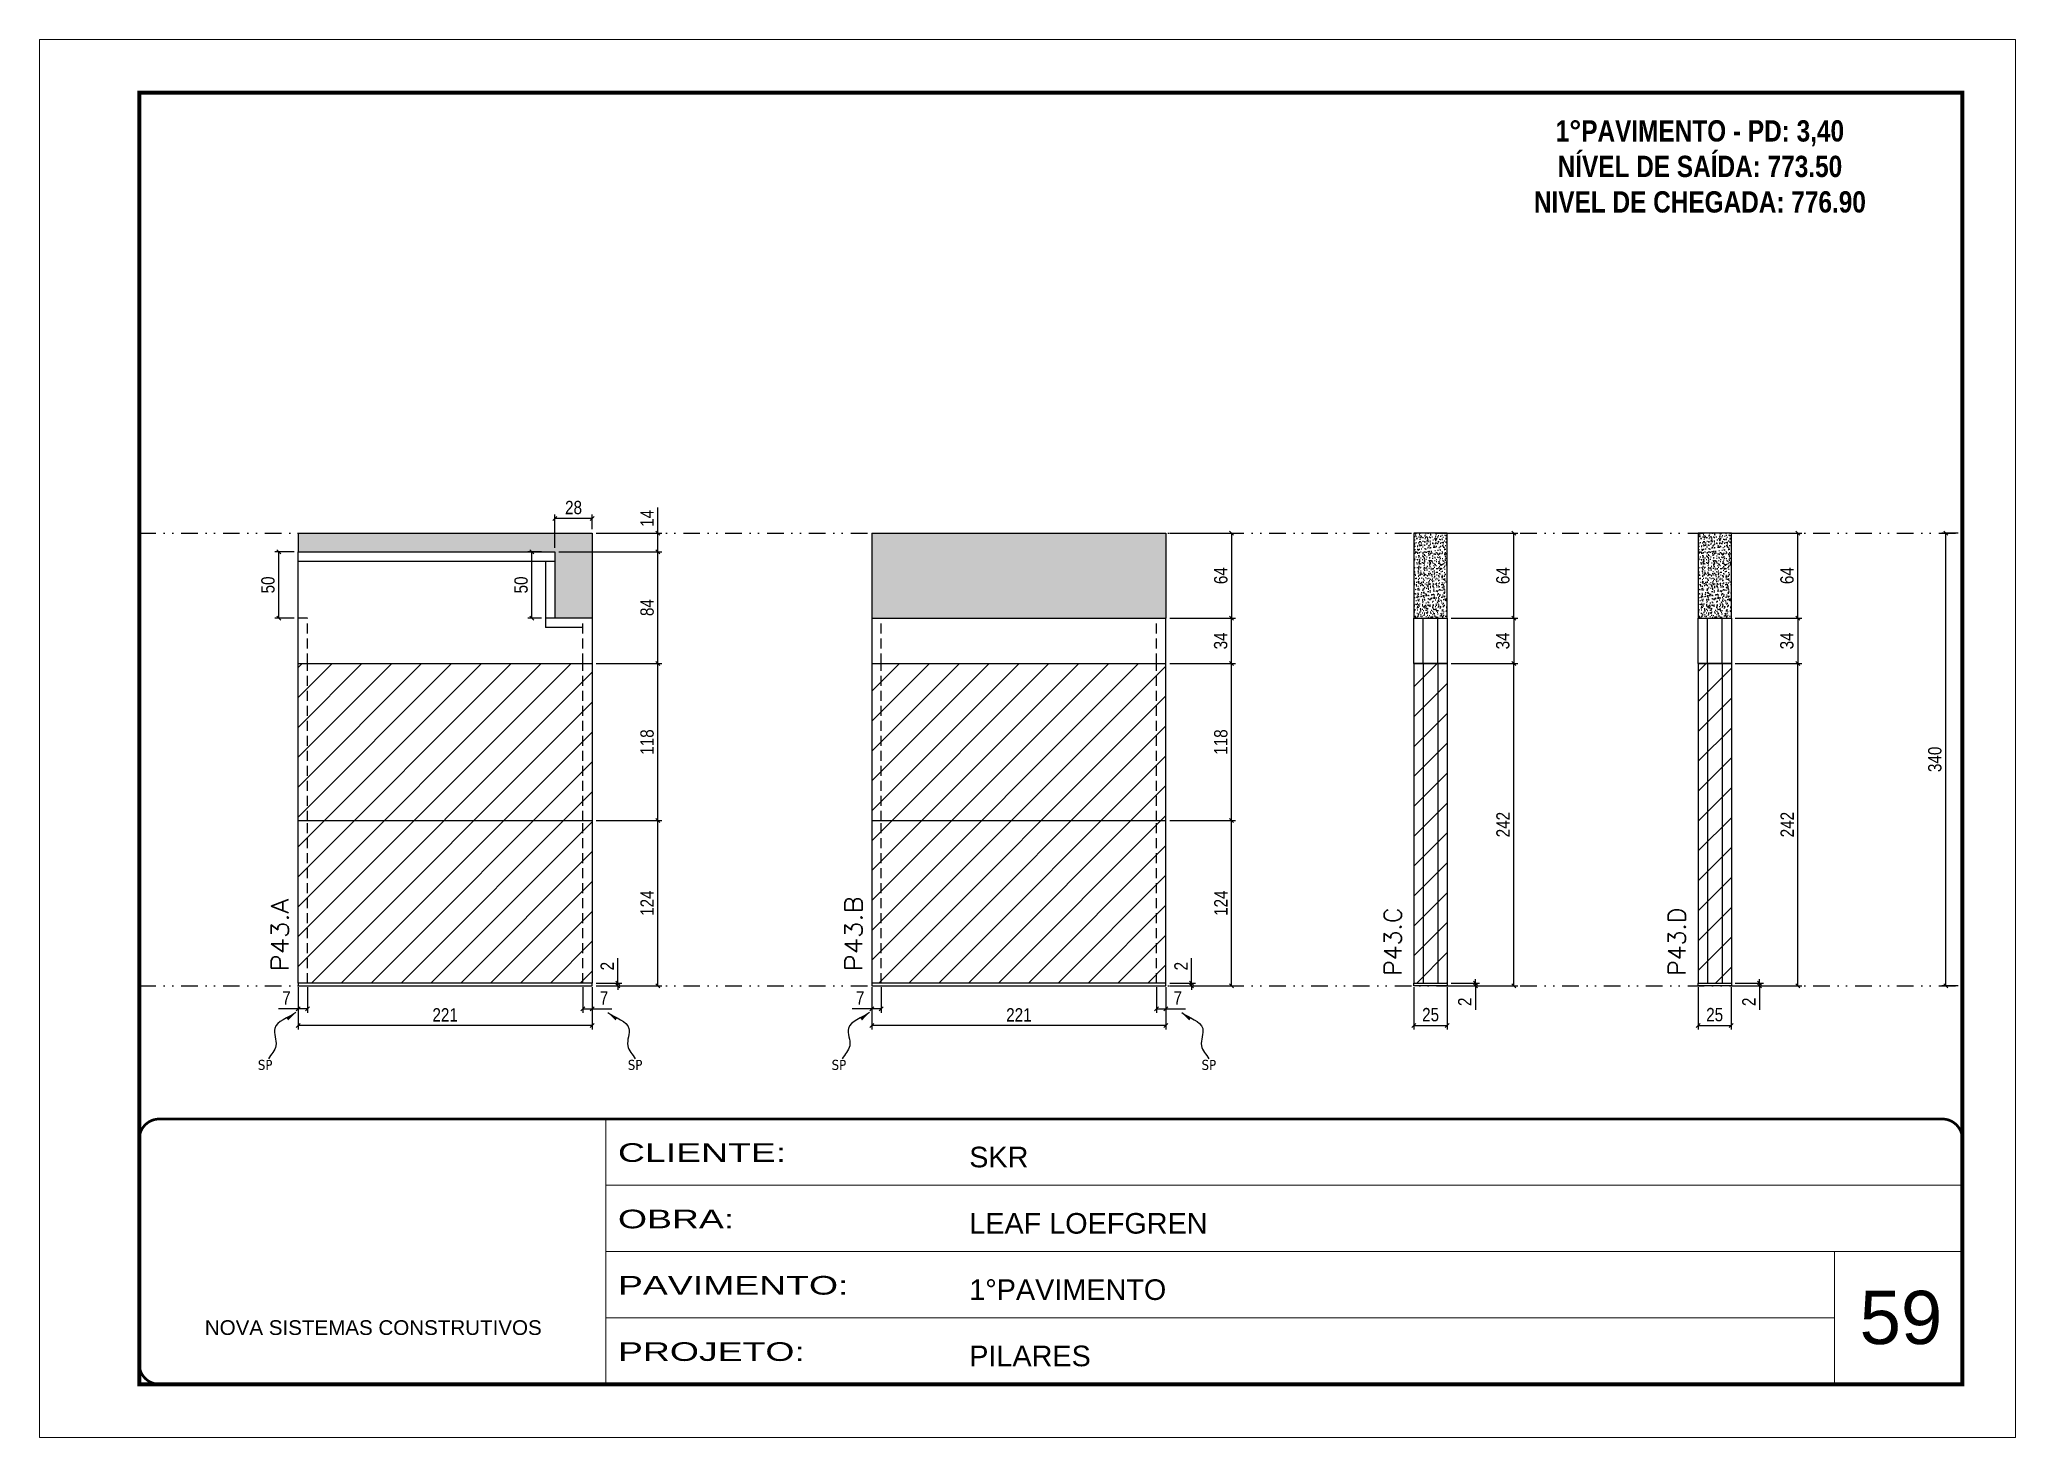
# Model space of a CAD drawing. Extents: x 14400 to 27878, y -21631 to 6985.
# Drawn here: x 17583 to 19068, y -10145 to -9095 of the extents above; entities that cross this region are included whole.
import ezdxf

# ---------------------------------------------------------------- set-up
doc = ezdxf.new("R2010")
doc.units = 0
for name, pattern in [('CONTINUO', [0]), ('DASHED', [0.75, 0.5, -0.25]), ('DIVIDE2', [0.625, 0.25, -0.125, 0, -0.125, 0, -0.125]), ('HIDDEN', [0.375, 0.25, -0.125])]:
    doc.linetypes.add(name, pattern=pattern)
for name, color, linetype, lineweight in [('CARIMBO', 255, 'Continuous', 9), ('Folhas', 255, 'Continuous', 9), ('Hachura', 251, 'Continuous', 9), ('SARRAFO DE PRESSAO', 251, 'DASHED', 9), ('Texto Seção', 7, 'Continuous', 15)]:
    doc.layers.add(name, color=color, linetype=linetype, lineweight=lineweight)
for name, color, linetype in [('COTA', 241, 'Continuous'), ('NOMENCLATURA', 7, 'Continuous'), ('Nível', 160, 'Continuous'), ('Painéis', 200, 'Continuous'), ('SARR_2.2x7', 40, 'Continuous'), ('Sarrafo de Pressão', 42, 'HIDDEN'), ('texto', 7, 'Continuous')]:
    doc.layers.add(name, color=color, linetype=linetype)
doc.styles.add('ARIAL', font='arial.ttf')
doc.styles.add('COTA TECNICA', font='techl___.ttf', dxfattribs={"height": 10})
doc.styles.add('COTA TECNICA-50', font='techl___.ttf', dxfattribs={"height": 10})
doc.styles.add('REGUA-120', font='ROMANS.shx', dxfattribs={"height": 15})
doc.styles.add('ROMANC', font='techb___.ttf', dxfattribs={"height": 2.5})
doc.styles.get("Standard").update_dxf_attribs({"font": 'arial.ttf'})
doc.styles.add('Tecnologia', font='')
doc.styles.get('Tecnologia').set_extended_font_data('Forgotten Futurist')
doc.dimstyles.new('COTA PAINEL-50', dxfattribs={"dimtxt": 10, "dimasz": 3, "dimexe": 3, "dimexo": 3, "dimgap": 3, "dimtad": 1, "dimdec": 1, "dimzin": 12, "dimdsep": 46, "dimtxsty": 'COTA TECNICA-50', "dimblk1": 'OBLIQUE', "dimblk2": 'OBLIQUE', "dimsah": 1, "dimcen": 0.9, "dimclrd": 4, "dimclre": 4, "dimclrt": 240, "dimadec": 1, "dimazin": 3, "dimtfac": 1, "dimtdec": 1, "dimtmove": 0, "dimatfit": 3, "dimfxl": 1, "dimtolj": 1, "dimtzin": 12, "dimarcsym": 0})
doc.dimstyles.new('PAINEL', dxfattribs={"dimtxt": 10, "dimasz": 3, "dimexe": 3, "dimexo": 3, "dimgap": 3, "dimtad": 1, "dimdec": 1, "dimzin": 12, "dimdsep": 46, "dimtxsty": 'COTA TECNICA', "dimblk1": 'OBLIQUE', "dimblk2": 'OBLIQUE', "dimsah": 1, "dimcen": 0.9, "dimclrd": 4, "dimclre": 4, "dimclrt": 240, "dimadec": 1, "dimazin": 3, "dimtfac": 1, "dimtdec": 1, "dimtmove": 0, "dimatfit": 3, "dimfxl": 1, "dimtolj": 1, "dimtzin": 12, "dimarcsym": 0})
doc.dimstyles.get("Standard").update_dxf_attribs({"dimtxt": 0.18, "dimasz": 0.18, "dimexe": 0.18, "dimexo": 0.0625, "dimgap": 0.09, "dimtad": 0, "dimtih": 1, "dimtoh": 1, "dimdec": 4, "dimzin": 0, "dimdsep": 46, "dimtxsty": 'Standard', "dimcen": 0.09, "dimadec": 0, "dimazin": 0, "dimtfac": 1, "dimtdec": 4, "dimtofl": 0, "dimtmove": 0, "dimatfit": 3, "dimfxl": 1, "dimtolj": 1, "dimtzin": 0, "dimarcsym": 0})

msp = doc.modelspace()

# ---------------------------------------------------------------- texts
at = {"layer": 'CARIMBO', "style": 'ARIAL'}
msp.add_text('59', height=40, dxfattribs=at).set_placement((18951.33, -10075.18))
at = {"layer": 'NOMENCLATURA', "color": 2, "insert": (18831.31, -9129.26), "char_height": 16, "attachment_point": 2, "style": 'ROMANC'}
msp.add_mtext_dynamic_manual_height_columns('\\P1°PAVIMENTO - PD: 3,40\\PNÍVEL DE SAÍDA: 773.50\\PNIVEL DE CHEGADA: 776.90', width=432.3511, gutter_width=1, heights=[0], dxfattribs=at)
at = {"layer": 'texto', "color": 0, "char_height": 7.5, "attachment_point": 5}
for insert in [(17753.05, -9865.53), (18031.08, -9865.53), (18184.24, -9865.53), (18462.27, -9865.53)]:
    msp.add_mtext('{\\fTahoma|b0|i0|c0|p34;\\C4;SP}', dxfattribs=dict(at, insert=insert))
at = {"layer": 'Texto Seção', "style": 'REGUA-120', "width": 1.1}
for s, p in [('P43.A', (17770.58, -9795.28)), ('P43.B', (18201.77, -9795.28))]:
    msp.add_text(s, height=13, rotation=90, dxfattribs=at).set_placement(p)
at = {"layer": 'Texto Seção', "char_height": 13, "width": 370.6998, "attachment_point": 7, "rotation": 90, "style": 'REGUA-120'}
for s, insert in [('P43.C', (18606.98, -9798.63)), ('P43.D', (18820.49, -9798.63))]:
    msp.add_mtext(s, dxfattribs=dict(at, insert=insert))

# ---------------------------------------------------------------- blocks, each defined once
blk = doc.blocks.new('9999999999')
at = {"color": 30, "linetype": 'CONTINUO'}
for p, q in [((98564.6, 34230.2), (98564.6, 34429.4)), ((98564.6, 34379.6), (99584, 34379.6)), ((98564.6, 34329.8), (99488, 34329.8)), ((99584, 34329.8), (99488, 34329.8)), ((99488, 34329.8), (99488, 34230.2)), ((98564.6, 34280), (99488, 34280))]:
    blk.add_line(p, q, dxfattribs=at)
at = {"color": 30, "linetype": 'CONTINUO', "const_width": 2}
blk.add_lwpolyline([(99584, 34230.2), (99584, 34414.4, 0.414214), (99569, 34429.4), (98229, 34429.4, 0.414214), (98214, 34414.4), (98214, 34245.2, 0.414214), (98229, 34230.2), (99584, 34230.2)], format="xyb", dxfattribs=at)
at = {"layer": 'Folhas'}
blk.add_lwpolyline([(98139, 34190.2), (99624, 34190.2), (99624, 35240.2), (98139, 35240.2)], close=True, dxfattribs=at)
at = {"layer": 'Folhas', "color": 30, "const_width": 3}
blk.add_lwpolyline([(98214, 34230.2), (99584, 34230.2), (99584, 35200.2), (98214, 35200.2)], close=True, dxfattribs=at)
at = {"color": 7, "linetype": 'Continuous', "ltscale": 5, "style": 'ARIAL'}
for s, height, p in [('SKR', 15.48, (98837.7, 34393.1)), ('LEAF LOEFGREN', 15.483, (98837.7, 34343.3)), ('1°PAVIMENTO', 15.483, (98837.7, 34293.5)), ('NOVA SISTEMAS CONSTRUTIVOS', 11.059, (98263.2, 34267.2)), ('PILARES', 15.48, (98837.7, 34243.7))]:
    blk.add_text(s, height=height, dxfattribs=at).set_placement(p)
at = {"layer": 'Folhas', "color": 7, "style": 'Tecnologia', "width": 1.5}
for s, p in [('CLIENTE:', (98573.7, 34397.2)), ('OBRA:', (98573.7, 34347.3)), ('PAVIMENTO:', (98573.7, 34297.5)), ('PROJETO:', (98573.7, 34247.7))]:
    blk.add_text(s, height=14, dxfattribs=at).set_placement(p)
blk = doc.blocks.new('_Oblique')
at = {"color": 0, "linetype": 'ByBlock', "lineweight": -2}
blk.add_line((-0.5, -0.5), (0.5, 0.5), dxfattribs=at)
blk = doc.blocks.new('*D1805')
at = {"layer": 'COTA', "color": 4, "lineweight": -2, "transparency": 16777216}
for p, q in [((18616.4, -9807), (18616.4, -9838.9)), ((18641.4, -9807), (18641.4, -9838.9)), ((18616.4, -9835.9), (18641.4, -9835.9))]:
    blk.add_line(p, q, dxfattribs=at)
at = {"layer": 'Defpoints', "color": 0, "transparency": 16777216}
for p in [(18616.4, -9804), (18641.4, -9804), (18641.4, -9835.9)]:
    blk.add_point(p, dxfattribs=at)
at = {"layer": 'COTA', "color": 4, "lineweight": -2, "transparency": 16777216, "xscale": 3, "yscale": 3, "zscale": 3, "rotation": 180}
blk.add_blockref('_Oblique', (18616.4, -9835.9), dxfattribs=at)
at = {"layer": 'COTA', "color": 4, "lineweight": -2, "transparency": 16777216, "xscale": 3, "yscale": 3, "zscale": 3}
blk.add_blockref('_Oblique', (18641.4, -9835.9), dxfattribs=at)
at = {"layer": 'COTA', "color": 240, "transparency": 16777216, "insert": (18628.9, -9827.8), "char_height": 10, "attachment_point": 5, "style": 'COTA TECNICA'}
blk.add_mtext('\\A1;25', dxfattribs=at)
blk = doc.blocks.new('*D1806')
at = {"layer": 'COTA', "color": 4, "lineweight": -2, "transparency": 16777216}
for p, q in [((18644.4, -9804), (18665.6, -9804)), ((18644.4, -9806), (18665.6, -9806)), ((18662.6, -9804), (18662.6, -9801)), ((18662.6, -9804), (18662.6, -9806)), ((18662.6, -9806), (18662.6, -9824.2))]:
    blk.add_line(p, q, dxfattribs=at)
at = {"layer": 'Defpoints', "color": 0, "transparency": 16777216}
for p in [(18641.4, -9804), (18641.4, -9806), (18662.6, -9804)]:
    blk.add_point(p, dxfattribs=at)
at = {"layer": 'COTA', "color": 4, "lineweight": -2, "transparency": 16777216, "xscale": 3, "yscale": 3, "zscale": 3}
for p, rotation in [((18662.6, -9804), 270), ((18662.6, -9806), 90)]:
    blk.add_blockref('_Oblique', p, dxfattribs=dict(at, rotation=rotation))
at = {"layer": 'COTA', "color": 240, "transparency": 16777216, "insert": (18654.6, -9818.1), "char_height": 10, "attachment_point": 5, "rotation": 90, "style": 'COTA TECNICA-50'}
blk.add_mtext('\\A1;2', dxfattribs=at)
blk = doc.blocks.new('*D1807')
at = {"layer": 'COTA', "color": 4, "lineweight": -2, "transparency": 16777216}
for p, q in [((18644.4, -9564), (18694.4, -9564)), ((18691.4, -9806), (18691.4, -9564)), ((18644.4, -9806), (18694.4, -9806))]:
    blk.add_line(p, q, dxfattribs=at)
at = {"layer": 'Defpoints', "color": 0, "transparency": 16777216}
for p in [(18641.4, -9564), (18691.4, -9564), (18641.4, -9806)]:
    blk.add_point(p, dxfattribs=at)
at = {"layer": 'COTA', "color": 4, "lineweight": -2, "transparency": 16777216, "xscale": 3, "yscale": 3, "zscale": 3}
for p, rotation in [((18691.4, -9564), 90), ((18691.4, -9806), 270)]:
    blk.add_blockref('_Oblique', p, dxfattribs=dict(at, rotation=rotation))
at = {"layer": 'COTA', "color": 240, "transparency": 16777216, "insert": (18683.3, -9685), "char_height": 10, "attachment_point": 5, "rotation": 90, "style": 'COTA TECNICA-50'}
blk.add_mtext('\\A1;242', dxfattribs=at)
blk = doc.blocks.new('*D1811')
at = {"layer": 'COTA', "color": 4, "lineweight": -2, "transparency": 16777216}
for p, q in [((18644.4, -9466), (18694.4, -9466)), ((18691.4, -9530), (18691.4, -9466)), ((18644.4, -9530), (18694.4, -9530))]:
    blk.add_line(p, q, dxfattribs=at)
at = {"layer": 'Defpoints', "color": 0, "transparency": 16777216}
for p in [(18641.4, -9466), (18691.4, -9466), (18641.4, -9530)]:
    blk.add_point(p, dxfattribs=at)
at = {"layer": 'COTA', "color": 4, "lineweight": -2, "transparency": 16777216, "xscale": 3, "yscale": 3, "zscale": 3}
for p, rotation in [((18691.4, -9466), 90), ((18691.4, -9530), 270)]:
    blk.add_blockref('_Oblique', p, dxfattribs=dict(at, rotation=rotation))
at = {"layer": 'COTA', "color": 240, "transparency": 16777216, "insert": (18683.3, -9498), "char_height": 10, "attachment_point": 5, "rotation": 90, "style": 'COTA TECNICA'}
blk.add_mtext('\\A1;64', dxfattribs=at)
blk = doc.blocks.new('*D1808')
at = {"layer": 'COTA', "color": 4, "lineweight": -2, "transparency": 16777216}
for p, q in [((18829.9, -9807), (18829.9, -9838.9)), ((18854.9, -9807), (18854.9, -9838.9)), ((18829.9, -9835.9), (18854.9, -9835.9))]:
    blk.add_line(p, q, dxfattribs=at)
at = {"layer": 'Defpoints', "color": 0, "transparency": 16777216}
for p in [(18829.9, -9804), (18854.9, -9804), (18854.9, -9835.9)]:
    blk.add_point(p, dxfattribs=at)
at = {"layer": 'COTA', "color": 4, "lineweight": -2, "transparency": 16777216, "xscale": 3, "yscale": 3, "zscale": 3, "rotation": 180}
blk.add_blockref('_Oblique', (18829.9, -9835.9), dxfattribs=at)
at = {"layer": 'COTA', "color": 4, "lineweight": -2, "transparency": 16777216, "xscale": 3, "yscale": 3, "zscale": 3}
blk.add_blockref('_Oblique', (18854.9, -9835.9), dxfattribs=at)
at = {"layer": 'COTA', "color": 240, "transparency": 16777216, "insert": (18842.4, -9827.8), "char_height": 10, "attachment_point": 5, "style": 'COTA TECNICA'}
blk.add_mtext('\\A1;25', dxfattribs=at)
blk = doc.blocks.new('*D1809')
at = {"layer": 'COTA', "color": 4, "lineweight": -2, "transparency": 16777216}
for p, q in [((18857.9, -9804), (18879.1, -9804)), ((18857.9, -9806), (18879.1, -9806)), ((18876.1, -9804), (18876.1, -9801)), ((18876.1, -9804), (18876.1, -9806)), ((18876.1, -9806), (18876.1, -9824.2))]:
    blk.add_line(p, q, dxfattribs=at)
at = {"layer": 'Defpoints', "color": 0, "transparency": 16777216}
for p in [(18854.9, -9804), (18854.9, -9806), (18876.1, -9804)]:
    blk.add_point(p, dxfattribs=at)
at = {"layer": 'COTA', "color": 4, "lineweight": -2, "transparency": 16777216, "xscale": 3, "yscale": 3, "zscale": 3}
for p, rotation in [((18876.1, -9804), 270), ((18876.1, -9806), 90)]:
    blk.add_blockref('_Oblique', p, dxfattribs=dict(at, rotation=rotation))
at = {"layer": 'COTA', "color": 240, "transparency": 16777216, "insert": (18868.1, -9818.1), "char_height": 10, "attachment_point": 5, "rotation": 90, "style": 'COTA TECNICA-50'}
blk.add_mtext('\\A1;2', dxfattribs=at)
blk = doc.blocks.new('*D1810')
at = {"layer": 'COTA', "color": 4, "lineweight": -2, "transparency": 16777216}
for p, q in [((18857.9, -9564), (18907.9, -9564)), ((18904.9, -9806), (18904.9, -9564)), ((18857.9, -9806), (18907.9, -9806))]:
    blk.add_line(p, q, dxfattribs=at)
at = {"layer": 'Defpoints', "color": 0, "transparency": 16777216}
for p in [(18854.9, -9564), (18904.9, -9564), (18854.9, -9806)]:
    blk.add_point(p, dxfattribs=at)
at = {"layer": 'COTA', "color": 4, "lineweight": -2, "transparency": 16777216, "xscale": 3, "yscale": 3, "zscale": 3}
for p, rotation in [((18904.9, -9564), 90), ((18904.9, -9806), 270)]:
    blk.add_blockref('_Oblique', p, dxfattribs=dict(at, rotation=rotation))
at = {"layer": 'COTA', "color": 240, "transparency": 16777216, "insert": (18896.9, -9685), "char_height": 10, "attachment_point": 5, "rotation": 90, "style": 'COTA TECNICA-50'}
blk.add_mtext('\\A1;242', dxfattribs=at)
blk = doc.blocks.new('*D1812')
at = {"layer": 'COTA', "color": 4, "lineweight": -2, "transparency": 16777216}
for p, q in [((18857.9, -9466), (18907.9, -9466)), ((18904.9, -9530), (18904.9, -9466)), ((18857.9, -9530), (18907.9, -9530))]:
    blk.add_line(p, q, dxfattribs=at)
at = {"layer": 'Defpoints', "color": 0, "transparency": 16777216}
for p in [(18854.9, -9466), (18904.9, -9466), (18854.9, -9530)]:
    blk.add_point(p, dxfattribs=at)
at = {"layer": 'COTA', "color": 4, "lineweight": -2, "transparency": 16777216, "xscale": 3, "yscale": 3, "zscale": 3}
for p, rotation in [((18904.9, -9466), 90), ((18904.9, -9530), 270)]:
    blk.add_blockref('_Oblique', p, dxfattribs=dict(at, rotation=rotation))
at = {"layer": 'COTA', "color": 240, "transparency": 16777216, "insert": (18896.8, -9498), "char_height": 10, "attachment_point": 5, "rotation": 90, "style": 'COTA TECNICA'}
blk.add_mtext('\\A1;64', dxfattribs=at)
blk = doc.blocks.new('*D1813')
at = {"layer": 'COTA', "color": 4, "lineweight": -2, "transparency": 16777216}
for p, q in [((18209, -9807), (18209, -9838.9)), ((18430, -9807), (18430, -9838.9)), ((18430, -9835.9), (18209, -9835.9))]:
    blk.add_line(p, q, dxfattribs=at)
at = {"layer": 'Defpoints', "color": 0, "transparency": 16777216}
for p in [(18209, -9804), (18430, -9804), (18209, -9835.9)]:
    blk.add_point(p, dxfattribs=at)
at = {"layer": 'COTA', "color": 4, "lineweight": -2, "transparency": 16777216, "xscale": 3, "yscale": 3, "zscale": 3, "rotation": 180}
blk.add_blockref('_Oblique', (18209, -9835.9), dxfattribs=at)
at = {"layer": 'COTA', "color": 4, "lineweight": -2, "transparency": 16777216, "xscale": 3, "yscale": 3, "zscale": 3}
blk.add_blockref('_Oblique', (18430, -9835.9), dxfattribs=at)
at = {"layer": 'COTA', "color": 240, "transparency": 16777216, "insert": (18319.5, -9827.9), "char_height": 10, "attachment_point": 5, "style": 'COTA TECNICA'}
blk.add_mtext('\\A1;221', dxfattribs=at)
blk = doc.blocks.new('*D1814')
at = {"layer": 'COTA', "color": 4, "lineweight": -2, "transparency": 16777216}
for p, q in [((18423, -9807), (18423, -9826.3)), ((18430, -9809), (18430, -9826.3)), ((18423, -9823.3), (18430, -9823.3)), ((18430, -9823.3), (18444.8, -9823.3))]:
    blk.add_line(p, q, dxfattribs=at)
at = {"layer": 'Defpoints', "color": 0, "transparency": 16777216}
for p in [(18423, -9804), (18430, -9806), (18430, -9823.3)]:
    blk.add_point(p, dxfattribs=at)
at = {"layer": 'COTA', "color": 4, "lineweight": -2, "transparency": 16777216, "xscale": 3, "yscale": 3, "zscale": 3, "rotation": 180}
blk.add_blockref('_Oblique', (18423, -9823.3), dxfattribs=at)
at = {"layer": 'COTA', "color": 4, "lineweight": -2, "transparency": 16777216, "xscale": 3, "yscale": 3, "zscale": 3}
blk.add_blockref('_Oblique', (18430, -9823.3), dxfattribs=at)
at = {"layer": 'COTA', "color": 240, "transparency": 16777216, "insert": (18438.9, -9815.2), "char_height": 10, "attachment_point": 5, "style": 'COTA TECNICA-50'}
blk.add_mtext('\\A1;7', dxfattribs=at)
blk = doc.blocks.new('*D1815')
at = {"layer": 'COTA', "color": 4, "lineweight": -2, "transparency": 16777216}
for p, q in [((18209, -9809), (18209, -9826.3)), ((18216, -9807), (18216, -9826.3)), ((18209, -9823.3), (18194.3, -9823.3)), ((18216, -9823.3), (18209, -9823.3))]:
    blk.add_line(p, q, dxfattribs=at)
at = {"layer": 'Defpoints', "color": 0, "transparency": 16777216}
for p in [(18209, -9806), (18216, -9804), (18209, -9823.3)]:
    blk.add_point(p, dxfattribs=at)
at = {"layer": 'COTA', "color": 4, "lineweight": -2, "transparency": 16777216, "xscale": 3, "yscale": 3, "zscale": 3, "rotation": 180}
blk.add_blockref('_Oblique', (18209, -9823.3), dxfattribs=at)
at = {"layer": 'COTA', "color": 4, "lineweight": -2, "transparency": 16777216, "xscale": 3, "yscale": 3, "zscale": 3}
blk.add_blockref('_Oblique', (18216, -9823.3), dxfattribs=at)
at = {"layer": 'COTA', "color": 240, "transparency": 16777216, "insert": (18200.2, -9815.2), "char_height": 10, "attachment_point": 5, "style": 'COTA TECNICA-50'}
blk.add_mtext('\\A1;7', dxfattribs=at)
blk = doc.blocks.new('*D1816')
at = {"layer": 'COTA', "color": 4, "lineweight": -2, "transparency": 16777216}
for p, q in [((18449.3, -9804), (18449.3, -9785.2)), ((18433, -9804), (18452.3, -9804)), ((18433, -9806), (18452.3, -9806)), ((18449.3, -9806), (18449.3, -9804)), ((18449.3, -9806), (18449.3, -9809))]:
    blk.add_line(p, q, dxfattribs=at)
at = {"layer": 'Defpoints', "color": 0, "transparency": 16777216}
for p in [(18430, -9804), (18430, -9806), (18449.3, -9806)]:
    blk.add_point(p, dxfattribs=at)
at = {"layer": 'COTA', "color": 4, "lineweight": -2, "transparency": 16777216, "xscale": 3, "yscale": 3, "zscale": 3}
for p, rotation in [((18449.3, -9804), 270), ((18449.3, -9806), 90)]:
    blk.add_blockref('_Oblique', p, dxfattribs=dict(at, rotation=rotation))
at = {"layer": 'COTA', "color": 240, "transparency": 16777216, "insert": (18441.3, -9791.3), "char_height": 10, "attachment_point": 5, "rotation": 90, "style": 'COTA TECNICA-50'}
blk.add_mtext('\\A1;2', dxfattribs=at)
blk = doc.blocks.new('*D1817')
at = {"layer": 'COTA', "color": 4, "linetype": 'ByBlock', "lineweight": -2, "transparency": 16777216}
for p, q in [((18433, -9682), (18482.4, -9682)), ((18479.4, -9806), (18479.4, -9682)), ((18433, -9806), (18482.4, -9806))]:
    blk.add_line(p, q, dxfattribs=at)
at = {"layer": 'Defpoints', "color": 0, "linetype": 'ByBlock', "transparency": 16777216}
for p in [(18430, -9682), (18479.4, -9682), (18430, -9806)]:
    blk.add_point(p, dxfattribs=at)
at = {"layer": 'COTA', "color": 4, "linetype": 'ByBlock', "lineweight": -2, "transparency": 16777216, "xscale": 3, "yscale": 3, "zscale": 3}
for p, rotation in [((18479.4, -9682), 90), ((18479.4, -9806), 270)]:
    blk.add_blockref('_Oblique', p, dxfattribs=dict(at, rotation=rotation))
at = {"layer": 'COTA', "color": 240, "linetype": 'ByBlock', "transparency": 16777216, "insert": (18471.3, -9744), "char_height": 10, "attachment_point": 5, "rotation": 90, "style": 'COTA TECNICA'}
blk.add_mtext('\\A1;124', dxfattribs=at)
blk = doc.blocks.new('*D1818')
at = {"layer": 'COTA', "color": 4, "linetype": 'ByBlock', "lineweight": -2, "transparency": 16777216}
for p, q in [((18433, -9682), (18482.4, -9682)), ((18479.4, -9806), (18479.4, -9682)), ((18433, -9806), (18482.4, -9806))]:
    blk.add_line(p, q, dxfattribs=at)
at = {"layer": 'Defpoints', "color": 0, "linetype": 'ByBlock', "transparency": 16777216}
for p in [(18430, -9682), (18479.4, -9682), (18430, -9806)]:
    blk.add_point(p, dxfattribs=at)
at = {"layer": 'COTA', "color": 4, "linetype": 'ByBlock', "lineweight": -2, "transparency": 16777216, "xscale": 3, "yscale": 3, "zscale": 3}
for p, rotation in [((18479.4, -9682), 90), ((18479.4, -9806), 270)]:
    blk.add_blockref('_Oblique', p, dxfattribs=dict(at, rotation=rotation))
at = {"layer": 'COTA', "color": 240, "linetype": 'ByBlock', "transparency": 16777216, "insert": (18471.3, -9744), "char_height": 10, "attachment_point": 5, "rotation": 90, "style": 'COTA TECNICA'}
blk.add_mtext('\\A1;124', dxfattribs=at)
blk = doc.blocks.new('*D1819')
at = {"layer": 'COTA', "color": 4, "lineweight": -2, "transparency": 16777216}
for p, q in [((18433, -9564), (18482.4, -9564)), ((18479.4, -9682), (18479.4, -9564)), ((18433, -9682), (18482.4, -9682))]:
    blk.add_line(p, q, dxfattribs=at)
at = {"layer": 'Defpoints', "color": 0, "transparency": 16777216}
for p in [(18430, -9564), (18479.4, -9564), (18430, -9682)]:
    blk.add_point(p, dxfattribs=at)
at = {"layer": 'COTA', "color": 4, "lineweight": -2, "transparency": 16777216, "xscale": 3, "yscale": 3, "zscale": 3}
for p, rotation in [((18479.4, -9564), 90), ((18479.4, -9682), 270)]:
    blk.add_blockref('_Oblique', p, dxfattribs=dict(at, rotation=rotation))
at = {"layer": 'COTA', "color": 240, "transparency": 16777216, "insert": (18471.3, -9623), "char_height": 10, "attachment_point": 5, "rotation": 90, "style": 'COTA TECNICA'}
blk.add_mtext('\\A1;118', dxfattribs=at)
blk = doc.blocks.new('*D1820')
at = {"layer": 'COTA', "color": 4, "lineweight": -2, "transparency": 16777216}
for p, q in [((18433, -9466), (18482.4, -9466)), ((18479.4, -9466), (18479.4, -9530)), ((18433, -9530), (18482.4, -9530))]:
    blk.add_line(p, q, dxfattribs=at)
at = {"layer": 'Defpoints', "color": 0, "transparency": 16777216}
for p in [(18430, -9466), (18430, -9530), (18479.4, -9530)]:
    blk.add_point(p, dxfattribs=at)
at = {"layer": 'COTA', "color": 4, "lineweight": -2, "transparency": 16777216, "xscale": 3, "yscale": 3, "zscale": 3}
for p, rotation in [((18479.4, -9466), 90), ((18479.4, -9530), 270)]:
    blk.add_blockref('_Oblique', p, dxfattribs=dict(at, rotation=rotation))
at = {"layer": 'COTA', "color": 240, "transparency": 16777216, "insert": (18471.3, -9498), "char_height": 10, "attachment_point": 5, "rotation": 90, "style": 'COTA TECNICA'}
blk.add_mtext('\\A1;64', dxfattribs=at)
blk = doc.blocks.new('*D4793')
at = {"layer": 'COTA', "color": 4, "lineweight": -2, "transparency": 16777216}
for p, q in [((19025.5, -9466), (19013.1, -9466)), ((19016.1, -9806), (19016.1, -9466)), ((19025.5, -9806), (19013.1, -9806))]:
    blk.add_line(p, q, dxfattribs=at)
at = {"layer": 'Defpoints', "color": 0, "transparency": 16777216}
for p in [(19016.1, -9466), (19028.5, -9466), (19028.5, -9806)]:
    blk.add_point(p, dxfattribs=at)
at = {"layer": 'COTA', "color": 4, "lineweight": -2, "transparency": 16777216, "xscale": 3, "yscale": 3, "zscale": 3}
for p, rotation in [((19016.1, -9466), 90), ((19016.1, -9806), 270)]:
    blk.add_blockref('_Oblique', p, dxfattribs=dict(at, rotation=rotation))
at = {"layer": 'COTA', "color": 240, "transparency": 16777216, "insert": (19007.9, -9636), "char_height": 10, "attachment_point": 5, "rotation": 90, "style": 'COTA TECNICA'}
blk.add_mtext('\\A1;340', dxfattribs=at)
blk = doc.blocks.new('*D4794')
at = {"layer": 'COTA', "color": 4, "lineweight": -2, "transparency": 16777216}
for p, q in [((18433, -9530), (18482.4, -9530)), ((18479.4, -9564), (18479.4, -9530)), ((18433, -9564), (18482.4, -9564))]:
    blk.add_line(p, q, dxfattribs=at)
at = {"layer": 'Defpoints', "color": 0, "transparency": 16777216}
for p in [(18430, -9530), (18479.4, -9530), (18430, -9564)]:
    blk.add_point(p, dxfattribs=at)
at = {"layer": 'COTA', "color": 4, "lineweight": -2, "transparency": 16777216, "xscale": 3, "yscale": 3, "zscale": 3}
for p, rotation in [((18479.4, -9530), 90), ((18479.4, -9564), 270)]:
    blk.add_blockref('_Oblique', p, dxfattribs=dict(at, rotation=rotation))
at = {"layer": 'COTA', "color": 240, "transparency": 16777216, "insert": (18471.2, -9547), "char_height": 10, "attachment_point": 5, "rotation": 90, "style": 'COTA TECNICA'}
blk.add_mtext('\\A1;34', dxfattribs=at)
blk = doc.blocks.new('*D4795')
at = {"layer": 'COTA', "color": 4, "lineweight": -2, "transparency": 16777216}
for p, q in [((18644.4, -9530), (18694.4, -9530)), ((18691.4, -9530), (18691.4, -9564)), ((18644.4, -9564), (18694.4, -9564))]:
    blk.add_line(p, q, dxfattribs=at)
at = {"layer": 'Defpoints', "color": 0, "transparency": 16777216}
for p in [(18641.4, -9530), (18641.4, -9564), (18691.4, -9564)]:
    blk.add_point(p, dxfattribs=at)
at = {"layer": 'COTA', "color": 4, "lineweight": -2, "transparency": 16777216, "xscale": 3, "yscale": 3, "zscale": 3}
for p, rotation in [((18691.4, -9530), 90), ((18691.4, -9564), 270)]:
    blk.add_blockref('_Oblique', p, dxfattribs=dict(at, rotation=rotation))
at = {"layer": 'COTA', "color": 240, "transparency": 16777216, "insert": (18683.2, -9547), "char_height": 10, "attachment_point": 5, "rotation": 90, "style": 'COTA TECNICA'}
blk.add_mtext('\\A1;34', dxfattribs=at)
blk = doc.blocks.new('*D4796')
at = {"layer": 'COTA', "color": 4, "lineweight": -2, "transparency": 16777216}
for p, q in [((18857.9, -9530), (18907.9, -9530)), ((18904.9, -9530), (18904.9, -9564)), ((18857.9, -9564), (18907.9, -9564))]:
    blk.add_line(p, q, dxfattribs=at)
at = {"layer": 'Defpoints', "color": 0, "transparency": 16777216}
for p in [(18854.9, -9530), (18854.9, -9564), (18904.9, -9564)]:
    blk.add_point(p, dxfattribs=at)
at = {"layer": 'COTA', "color": 4, "lineweight": -2, "transparency": 16777216, "xscale": 3, "yscale": 3, "zscale": 3}
for p, rotation in [((18904.9, -9530), 90), ((18904.9, -9564), 270)]:
    blk.add_blockref('_Oblique', p, dxfattribs=dict(at, rotation=rotation))
at = {"layer": 'COTA', "color": 240, "transparency": 16777216, "insert": (18896.7, -9547), "char_height": 10, "attachment_point": 5, "rotation": 90, "style": 'COTA TECNICA'}
blk.add_mtext('\\A1;34', dxfattribs=at)
blk = doc.blocks.new('*D4797')
at = {"layer": 'COTA', "color": 4, "lineweight": -2, "transparency": 16777216}
for p, q in [((17777.8, -9807), (17777.8, -9838.9)), ((17998.8, -9807), (17998.8, -9838.9)), ((17998.8, -9835.9), (17777.8, -9835.9))]:
    blk.add_line(p, q, dxfattribs=at)
at = {"layer": 'Defpoints', "color": 0, "transparency": 16777216}
for p in [(17777.8, -9804), (17998.8, -9804), (17777.8, -9835.9)]:
    blk.add_point(p, dxfattribs=at)
at = {"layer": 'COTA', "color": 4, "lineweight": -2, "transparency": 16777216, "xscale": 3, "yscale": 3, "zscale": 3, "rotation": 180}
blk.add_blockref('_Oblique', (17777.8, -9835.9), dxfattribs=at)
at = {"layer": 'COTA', "color": 4, "lineweight": -2, "transparency": 16777216, "xscale": 3, "yscale": 3, "zscale": 3}
blk.add_blockref('_Oblique', (17998.8, -9835.9), dxfattribs=at)
at = {"layer": 'COTA', "color": 240, "transparency": 16777216, "insert": (17888.3, -9827.9), "char_height": 10, "attachment_point": 5, "style": 'COTA TECNICA'}
blk.add_mtext('\\A1;221', dxfattribs=at)
blk = doc.blocks.new('*D4798')
at = {"layer": 'COTA', "color": 4, "lineweight": -2, "transparency": 16777216}
for p, q in [((17991.8, -9807), (17991.8, -9826.3)), ((17998.8, -9809), (17998.8, -9826.3)), ((17991.8, -9823.3), (17998.8, -9823.3)), ((17998.8, -9823.3), (18013.6, -9823.3))]:
    blk.add_line(p, q, dxfattribs=at)
at = {"layer": 'Defpoints', "color": 0, "transparency": 16777216}
for p in [(17991.8, -9804), (17998.8, -9806), (17998.8, -9823.3)]:
    blk.add_point(p, dxfattribs=at)
at = {"layer": 'COTA', "color": 4, "lineweight": -2, "transparency": 16777216, "xscale": 3, "yscale": 3, "zscale": 3, "rotation": 180}
blk.add_blockref('_Oblique', (17991.8, -9823.3), dxfattribs=at)
at = {"layer": 'COTA', "color": 4, "lineweight": -2, "transparency": 16777216, "xscale": 3, "yscale": 3, "zscale": 3}
blk.add_blockref('_Oblique', (17998.8, -9823.3), dxfattribs=at)
at = {"layer": 'COTA', "color": 240, "transparency": 16777216, "insert": (18007.7, -9815.2), "char_height": 10, "attachment_point": 5, "style": 'COTA TECNICA-50'}
blk.add_mtext('\\A1;7', dxfattribs=at)
blk = doc.blocks.new('*D4799')
at = {"layer": 'COTA', "color": 4, "lineweight": -2, "transparency": 16777216}
for p, q in [((17777.8, -9809), (17777.8, -9826.3)), ((17784.8, -9807), (17784.8, -9826.3)), ((17777.8, -9823.3), (17763.1, -9823.3)), ((17784.8, -9823.3), (17777.8, -9823.3))]:
    blk.add_line(p, q, dxfattribs=at)
at = {"layer": 'Defpoints', "color": 0, "transparency": 16777216}
for p in [(17777.8, -9806), (17784.8, -9804), (17777.8, -9823.3)]:
    blk.add_point(p, dxfattribs=at)
at = {"layer": 'COTA', "color": 4, "lineweight": -2, "transparency": 16777216, "xscale": 3, "yscale": 3, "zscale": 3, "rotation": 180}
blk.add_blockref('_Oblique', (17777.8, -9823.3), dxfattribs=at)
at = {"layer": 'COTA', "color": 4, "lineweight": -2, "transparency": 16777216, "xscale": 3, "yscale": 3, "zscale": 3}
blk.add_blockref('_Oblique', (17784.8, -9823.3), dxfattribs=at)
at = {"layer": 'COTA', "color": 240, "transparency": 16777216, "insert": (17769, -9815.2), "char_height": 10, "attachment_point": 5, "style": 'COTA TECNICA-50'}
blk.add_mtext('\\A1;7', dxfattribs=at)
blk = doc.blocks.new('*D4800')
at = {"layer": 'COTA', "color": 4, "lineweight": -2, "transparency": 16777216}
for p, q in [((18018.1, -9804), (18018.1, -9785.2)), ((18001.8, -9804), (18021.1, -9804)), ((18001.8, -9806), (18021.1, -9806)), ((18018.1, -9806), (18018.1, -9804)), ((18018.1, -9806), (18018.1, -9809))]:
    blk.add_line(p, q, dxfattribs=at)
at = {"layer": 'Defpoints', "color": 0, "transparency": 16777216}
for p in [(17998.8, -9804), (17998.8, -9806), (18018.1, -9806)]:
    blk.add_point(p, dxfattribs=at)
at = {"layer": 'COTA', "color": 4, "lineweight": -2, "transparency": 16777216, "xscale": 3, "yscale": 3, "zscale": 3}
for p, rotation in [((18018.1, -9804), 270), ((18018.1, -9806), 90)]:
    blk.add_blockref('_Oblique', p, dxfattribs=dict(at, rotation=rotation))
at = {"layer": 'COTA', "color": 240, "transparency": 16777216, "insert": (18010.1, -9791.3), "char_height": 10, "attachment_point": 5, "rotation": 90, "style": 'COTA TECNICA-50'}
blk.add_mtext('\\A1;2', dxfattribs=at)
blk = doc.blocks.new('*D4801')
at = {"layer": 'COTA', "color": 4, "linetype": 'ByBlock', "lineweight": -2, "transparency": 16777216}
for p, q in [((18001.8, -9682), (18051.2, -9682)), ((18048.2, -9806), (18048.2, -9682)), ((18001.8, -9806), (18051.2, -9806))]:
    blk.add_line(p, q, dxfattribs=at)
at = {"layer": 'Defpoints', "color": 0, "linetype": 'ByBlock', "transparency": 16777216}
for p in [(17998.8, -9682), (18048.2, -9682), (17998.8, -9806)]:
    blk.add_point(p, dxfattribs=at)
at = {"layer": 'COTA', "color": 4, "linetype": 'ByBlock', "lineweight": -2, "transparency": 16777216, "xscale": 3, "yscale": 3, "zscale": 3}
for p, rotation in [((18048.2, -9682), 90), ((18048.2, -9806), 270)]:
    blk.add_blockref('_Oblique', p, dxfattribs=dict(at, rotation=rotation))
at = {"layer": 'COTA', "color": 240, "linetype": 'ByBlock', "transparency": 16777216, "insert": (18040.1, -9744), "char_height": 10, "attachment_point": 5, "rotation": 90, "style": 'COTA TECNICA'}
blk.add_mtext('\\A1;124', dxfattribs=at)
blk = doc.blocks.new('*D4802')
at = {"layer": 'COTA', "color": 4, "linetype": 'ByBlock', "lineweight": -2, "transparency": 16777216}
for p, q in [((18001.8, -9682), (18051.2, -9682)), ((18048.2, -9806), (18048.2, -9682)), ((18001.8, -9806), (18051.2, -9806))]:
    blk.add_line(p, q, dxfattribs=at)
at = {"layer": 'Defpoints', "color": 0, "linetype": 'ByBlock', "transparency": 16777216}
for p in [(17998.8, -9682), (18048.2, -9682), (17998.8, -9806)]:
    blk.add_point(p, dxfattribs=at)
at = {"layer": 'COTA', "color": 4, "linetype": 'ByBlock', "lineweight": -2, "transparency": 16777216, "xscale": 3, "yscale": 3, "zscale": 3}
for p, rotation in [((18048.2, -9682), 90), ((18048.2, -9806), 270)]:
    blk.add_blockref('_Oblique', p, dxfattribs=dict(at, rotation=rotation))
at = {"layer": 'COTA', "color": 240, "linetype": 'ByBlock', "transparency": 16777216, "insert": (18040.1, -9744), "char_height": 10, "attachment_point": 5, "rotation": 90, "style": 'COTA TECNICA'}
blk.add_mtext('\\A1;124', dxfattribs=at)
blk = doc.blocks.new('*D4803')
at = {"layer": 'COTA', "color": 4, "lineweight": -2, "transparency": 16777216}
for p, q in [((18001.8, -9564), (18051.2, -9564)), ((18048.2, -9682), (18048.2, -9564)), ((18001.8, -9682), (18051.2, -9682))]:
    blk.add_line(p, q, dxfattribs=at)
at = {"layer": 'Defpoints', "color": 0, "transparency": 16777216}
for p in [(17998.8, -9564), (18048.2, -9564), (17998.8, -9682)]:
    blk.add_point(p, dxfattribs=at)
at = {"layer": 'COTA', "color": 4, "lineweight": -2, "transparency": 16777216, "xscale": 3, "yscale": 3, "zscale": 3}
for p, rotation in [((18048.2, -9564), 90), ((18048.2, -9682), 270)]:
    blk.add_blockref('_Oblique', p, dxfattribs=dict(at, rotation=rotation))
at = {"layer": 'COTA', "color": 240, "transparency": 16777216, "insert": (18040.1, -9623), "char_height": 10, "attachment_point": 5, "rotation": 90, "style": 'COTA TECNICA'}
blk.add_mtext('\\A1;118', dxfattribs=at)
blk = doc.blocks.new('*D4804')
at = {"layer": 'COTA', "color": 4, "lineweight": -2, "transparency": 16777216}
for p, q in [((17970.8, -9477), (17970.8, -9452)), ((17998.8, -9455), (17970.8, -9455)), ((17998.8, -9463), (17998.8, -9452))]:
    blk.add_line(p, q, dxfattribs=at)
at = {"layer": 'Defpoints', "color": 0, "transparency": 16777216}
for p in [(17970.8, -9455), (17998.8, -9466), (17970.8, -9480)]:
    blk.add_point(p, dxfattribs=at)
at = {"layer": 'COTA', "color": 4, "lineweight": -2, "transparency": 16777216, "xscale": 3, "yscale": 3, "zscale": 3, "rotation": 180}
blk.add_blockref('_Oblique', (17970.8, -9455), dxfattribs=at)
at = {"layer": 'COTA', "color": 4, "lineweight": -2, "transparency": 16777216, "xscale": 3, "yscale": 3, "zscale": 3}
blk.add_blockref('_Oblique', (17998.8, -9455), dxfattribs=at)
at = {"layer": 'COTA', "color": 240, "transparency": 16777216, "insert": (17984.8, -9446.9), "char_height": 10, "attachment_point": 5, "style": 'COTA TECNICA'}
blk.add_mtext('\\A1;28', dxfattribs=at)
blk = doc.blocks.new('*D4805')
at = {"layer": 'COTA', "color": 4, "lineweight": -2, "transparency": 16777216}
for p, q in [((17774.8, -9480), (17760.3, -9480)), ((17763.3, -9530), (17763.3, -9480)), ((17774.8, -9530), (17760.3, -9530))]:
    blk.add_line(p, q, dxfattribs=at)
at = {"layer": 'Defpoints', "color": 0, "transparency": 16777216}
for p in [(17763.3, -9480), (17777.8, -9480), (17777.8, -9530)]:
    blk.add_point(p, dxfattribs=at)
at = {"layer": 'COTA', "color": 4, "lineweight": -2, "transparency": 16777216, "xscale": 3, "yscale": 3, "zscale": 3}
for p, rotation in [((17763.3, -9480), 90), ((17763.3, -9530), 270)]:
    blk.add_blockref('_Oblique', p, dxfattribs=dict(at, rotation=rotation))
at = {"layer": 'COTA', "color": 240, "transparency": 16777216, "insert": (17755.2, -9505), "char_height": 10, "attachment_point": 5, "rotation": 90, "style": 'COTA TECNICA'}
blk.add_mtext('\\A1;50', dxfattribs=at)
blk = doc.blocks.new('*D4806')
at = {"layer": 'COTA', "color": 4, "lineweight": -2, "transparency": 16777216}
for p, q in [((17960.8, -9480), (17950.5, -9480)), ((17953.5, -9530), (17953.5, -9480)), ((17960.8, -9530), (17950.5, -9530))]:
    blk.add_line(p, q, dxfattribs=at)
at = {"layer": 'Defpoints', "color": 0, "transparency": 16777216}
for p in [(17953.5, -9480), (17963.8, -9480), (17963.8, -9530)]:
    blk.add_point(p, dxfattribs=at)
at = {"layer": 'COTA', "color": 4, "lineweight": -2, "transparency": 16777216, "xscale": 3, "yscale": 3, "zscale": 3}
for p, rotation in [((17953.5, -9480), 90), ((17953.5, -9530), 270)]:
    blk.add_blockref('_Oblique', p, dxfattribs=dict(at, rotation=rotation))
at = {"layer": 'COTA', "color": 240, "transparency": 16777216, "insert": (17945.4, -9505), "char_height": 10, "attachment_point": 5, "rotation": 90, "style": 'COTA TECNICA'}
blk.add_mtext('\\A1;50', dxfattribs=at)
blk = doc.blocks.new('*D4807')
at = {"layer": 'COTA', "color": 4, "lineweight": -2, "transparency": 16777216}
for p, q in [((17973.8, -9480), (18051.2, -9480)), ((18048.2, -9564), (18048.2, -9480)), ((18001.8, -9564), (18051.2, -9564))]:
    blk.add_line(p, q, dxfattribs=at)
at = {"layer": 'Defpoints', "color": 0, "transparency": 16777216}
for p in [(17970.8, -9480), (18048.2, -9480), (17998.8, -9564)]:
    blk.add_point(p, dxfattribs=at)
at = {"layer": 'COTA', "color": 4, "lineweight": -2, "transparency": 16777216, "xscale": 3, "yscale": 3, "zscale": 3}
for p, rotation in [((18048.2, -9480), 90), ((18048.2, -9564), 270)]:
    blk.add_blockref('_Oblique', p, dxfattribs=dict(at, rotation=rotation))
at = {"layer": 'COTA', "color": 240, "transparency": 16777216, "insert": (18040.1, -9522), "char_height": 10, "attachment_point": 5, "rotation": 90, "style": 'COTA TECNICA'}
blk.add_mtext('\\A1;84', dxfattribs=at)
blk = doc.blocks.new('*D4808')
at = {"layer": 'COTA', "color": 4, "lineweight": -2, "transparency": 16777216}
for p, q in [((18048.2, -9466), (18048.2, -9446.9)), ((18001.8, -9466), (18051.2, -9466)), ((18048.2, -9480), (18048.2, -9466)), ((17973.8, -9480), (18051.2, -9480))]:
    blk.add_line(p, q, dxfattribs=at)
at = {"layer": 'Defpoints', "color": 0, "transparency": 16777216}
for p in [(17998.8, -9466), (18048.2, -9466), (17970.8, -9480)]:
    blk.add_point(p, dxfattribs=at)
at = {"layer": 'COTA', "color": 4, "lineweight": -2, "transparency": 16777216, "xscale": 3, "yscale": 3, "zscale": 3}
for p, rotation in [((18048.2, -9466), 90), ((18048.2, -9480), 270)]:
    blk.add_blockref('_Oblique', p, dxfattribs=dict(at, rotation=rotation))
at = {"layer": 'COTA', "color": 240, "transparency": 16777216, "insert": (18040.1, -9455), "char_height": 10, "attachment_point": 5, "rotation": 90, "style": 'COTA TECNICA'}
blk.add_mtext('\\A1;14', dxfattribs=at)

# ---------------------------------------------------------------- dimensions: what is measured, and where the dimension line sits
at = {"layer": 'COTA'}
for base, p1, p2, angle, dimstyle, picture, middle in [((17970.83, -9454.97), (17998.83, -9466.04), (17970.83, -9480.04), 180, 'PAINEL', '*D4804', (17984.83, -9446.87)), ((18048.19, -9466.04), (17970.83, -9480.04), (17998.83, -9466.04), 90, 'PAINEL', '*D4808', (18040.12, -9454.98)), ((18479.39, -9530.04), (18430.02, -9466.04), (18430.02, -9530.04), 90, 'PAINEL', '*D1820', (18471.29, -9498.04)), ((18691.42, -9466.04), (18641.43, -9530.04), (18641.43, -9466.04), 90, 'PAINEL', '*D1811', (18683.32, -9498.04)), ((18904.93, -9466.04), (18854.94, -9530.04), (18854.94, -9466.04), 90, 'PAINEL', '*D1812', (18896.83, -9498.04)), ((19016.09, -9466.04), (19028.47, -9806.04), (19028.47, -9466.04), 90, 'PAINEL', '*D4793', (19007.87, -9636.04)), ((17763.28, -9480.04), (17777.83, -9530.04), (17777.83, -9480.04), 90, 'PAINEL', '*D4805', (17755.17, -9505.04)), ((17953.51, -9480.04), (17963.83, -9530.04), (17963.83, -9480.04), 90, 'PAINEL', '*D4806', (17945.4, -9505.04)), ((18048.19, -9480.04), (17998.83, -9564.04), (17970.83, -9480.04), 90, 'PAINEL', '*D4807', (18040.1, -9522.04)), ((18479.39, -9530.04), (18430.02, -9564.04), (18430.02, -9530.04), 90, 'PAINEL', '*D4794', (18471.17, -9547.04)), ((18691.42, -9564.04), (18641.43, -9530.04), (18641.43, -9564.04), 90, 'PAINEL', '*D4795', (18683.2, -9547.04)), ((18904.93, -9564.04), (18854.94, -9530.04), (18854.94, -9564.04), 90, 'PAINEL', '*D4796', (18896.71, -9547.04)), ((18048.19, -9564.04), (17998.83, -9682.04), (17998.83, -9564.04), 90, 'PAINEL', '*D4803', (18040.1, -9623.04)), ((18479.39, -9564.04), (18430.02, -9682.04), (18430.02, -9564.04), 90, 'PAINEL', '*D1819', (18471.29, -9623.04)), ((18691.42, -9564.04), (18641.43, -9806.04), (18641.43, -9564.04), 90, 'COTA PAINEL-50', '*D1807', (18683.35, -9685.04)), ((18904.93, -9564.04), (18854.94, -9806.04), (18854.94, -9564.04), 90, 'COTA PAINEL-50', '*D1810', (18896.86, -9685.04)), ((17777.83, -9823.28), (17784.83, -9804.04), (17777.83, -9806.04), 180, 'COTA PAINEL-50', '*D4799', (17768.96, -9815.21)), ((18209.02, -9823.28), (18216.02, -9804.04), (18209.02, -9806.04), 180, 'COTA PAINEL-50', '*D1815', (18200.16, -9815.21))]:
    dim = msp.add_linear_dim(base=base, p1=p1, p2=p2, angle=angle, dimstyle=dimstyle, dxfattribs=at)
    dim.commit()
    dim.dimension.update_dxf_attribs({"geometry": picture, "text_midpoint": middle})
at = {"layer": 'COTA', "linetype": 'ByBlock'}
for p1, p2, picture, middle in [((17998.83, -9806.04), (17998.83, -9682.04), '*D4801', (18040.12, -9744.04)), ((17998.83, -9806.04), (17998.83, -9682.04), '*D4802', (18040.12, -9744.04)), ((18430.02, -9806.04), (18430.02, -9682.04), '*D1817', (18471.32, -9744.04)), ((18430.02, -9806.04), (18430.02, -9682.04), '*D1818', (18471.32, -9744.04))]:
    dim = msp.add_aligned_dim(p1=p1, p2=p2, distance=-49.37, dimstyle='PAINEL', dxfattribs=at)
    dim.commit()
    dim.dimension.update_dxf_attribs({"geometry": picture, "text_midpoint": middle})
at = {"layer": 'COTA'}
for base, p1, p2, picture, middle in [((18018.09, -9806.04), (17998.83, -9804.04), (17998.83, -9806.04), '*D4800', (18018.09, -9791.29)), ((18449.28, -9806.04), (18430.02, -9804.04), (18430.02, -9806.04), '*D1816', (18449.28, -9791.29)), ((18662.62, -9804.04), (18641.43, -9806.04), (18641.43, -9804.04), '*D1806', (18662.62, -9818.1)), ((18876.14, -9804.04), (18854.94, -9806.04), (18854.94, -9804.04), '*D1809', (18876.14, -9818.1))]:
    dim = msp.add_linear_dim(base=base, p1=p1, p2=p2, angle=90, dimstyle='COTA PAINEL-50', dxfattribs=at)
    dim.commit()
    dim.dimension.update_dxf_attribs({"geometry": picture, "text_midpoint": middle, "dimtype": 160})
for base, p1, p2, picture, middle in [((17777.83, -9835.94), (17998.83, -9804.04), (17777.83, -9804.04), '*D4797', (17888.33, -9827.88)), ((18209.02, -9835.94), (18430.02, -9804.04), (18209.02, -9804.04), '*D1813', (18319.52, -9827.88))]:
    dim = msp.add_linear_dim(base=base, p1=p1, p2=p2, angle=180, dimstyle='PAINEL', override={"dimarcsym": 2}, dxfattribs=at)
    dim.commit()
    dim.dimension.update_dxf_attribs({"geometry": picture, "text_midpoint": middle})
for base, p1, p2, picture, middle in [((17998.83, -9823.28), (17991.83, -9804.04), (17998.83, -9806.04), '*D4798', (18007.69, -9815.21)), ((18430.02, -9823.28), (18423.02, -9804.04), (18430.02, -9806.04), '*D1814', (18438.89, -9815.21))]:
    dim = msp.add_linear_dim(base=base, p1=p1, p2=p2, dimstyle='COTA PAINEL-50', dxfattribs=at)
    dim.commit()
    dim.dimension.update_dxf_attribs({"geometry": picture, "text_midpoint": middle})
for base, p1, p2, picture, middle in [((18641.43, -9835.94), (18616.43, -9804.04), (18641.43, -9804.04), '*D1805', (18628.93, -9827.83)), ((18854.94, -9835.94), (18829.94, -9804.04), (18854.94, -9804.04), '*D1808', (18842.44, -9827.83))]:
    dim = msp.add_linear_dim(base=base, p1=p1, p2=p2, dimstyle='PAINEL', override={"dimarcsym": 2}, dxfattribs=at)
    dim.commit()
    dim.dimension.update_dxf_attribs({"geometry": picture, "text_midpoint": middle})

# ---------------------------------------------------------------- hatches: boundary and pattern name
at = {"layer": 'COTA'}
h = msp.add_hatch(dxfattribs=at)
h.set_pattern_fill('AR-CONC', color=256, scale=0.03)
h.set_pattern_definition([(50, (-2049.5897, -5742.8755), (5.4655401, -0.4781726), [0.5715, -6.2865]), (355, (-2049.59, -5742.8755), (-1.0573026, 5.7317054), [0.4572, -5.0292175]), (100.451445, (-2049.1343, -5742.9154), (4.4082374, 5.2535326), [0.4857003, -5.3427073]), (46.1842, (-2049.59, -5741.3515), (8.1323712, -1.2612698), [0.85725, -9.42975]), (96.635558, (-2048.912, -5741.457), (7.122124, 7.4227837), [0.7285507, -8.0140682]), (351.18415, (-2049.59, -5741.3515), (7.122124, 7.4227837), [0.685799, -7.543792]), (21, (-2048.8277, -5741.7325), (4.5484317, -3.0679559), [0.5715, -6.2865]), (326, (-2048.828, -5741.7325), (1.8540609, 5.525639), [0.4572, -5.0292]), (71.451445, (-2048.4487, -5741.988), (6.4024926, 2.457683), [0.4857003, -5.3426981]), (37.5, (-2049.5897, -5742.8755), (0.0926581, 2.53665117), [0, -4.96824, 0, -5.1054, 0, -5.04825]), (7.5, (-2049.5897, -5742.8755), (2.00458988, 3.00541724), [0, -2.91084, 0, -4.85394, 0, -1.92405]), (327.5, (-2051.289, -5742.8755), (4.06771786, -0.17186232), [0, -1.905, 0, -5.9436, 0, -7.8867]), (317.5, (-2052.051, -5742.8755), (4.44387544, 0.7627947), [0, -2.4765, 0, -3.94716, 0, -5.6007])])
h.paths.add_polyline_path([(17998.83, -9530.04), (17970.83, -9530.04), (17970.83, -9480.04), (17777.83, -9480.04), (17777.83, -9466.04), (17998.83, -9466.04)])
h = msp.add_hatch(dxfattribs=at)
h.set_pattern_fill('AR-CONC', color=256, scale=0.03)
h.set_pattern_definition([(50, (1585, -2263.15), (5.4655401, -0.4781726), [0.5715, -6.2865]), (355, (1585, -2263.15), (-1.0573026, 5.7317054), [0.4572, -5.0292175]), (100.451445, (1585.4555, -2263.19), (4.4082374, 5.2535326), [0.4857003, -5.3427073]), (46.1842, (1585, -2261.626), (8.1323712, -1.2612698), [0.85725, -9.42975]), (96.63556, (1585.678, -2261.731), (7.122124, 7.4227837), [0.7285507, -8.0140682]), (351.18415, (1585, -2261.626), (7.122124, 7.4227837), [0.685799, -7.543792]), (21, (1585.762, -2262.007), (4.5484317, -3.067956), [0.5715, -6.2865]), (326, (1585.762, -2262.007), (1.8540609, 5.525639), [0.4572, -5.0292]), (71.451445, (1586.141, -2262.263), (6.4024926, 2.457683), [0.4857003, -5.3426981]), (37.5, (1585, -2263.1502), (0.0926581, 2.53665117), [0, -4.96824, 0, -5.1054, 0, -5.04825]), (7.5, (1585, -2263.1502), (2.00458988, 3.00541724), [0, -2.91084, 0, -4.85394, 0, -1.92405]), (327.5, (1583.3007, -2263.1502), (4.06771786, -0.17186232), [0, -1.905, 0, -5.9436, 0, -7.8867]), (317.5, (1582.5387, -2263.1502), (4.44387544, 0.7627947), [0, -2.4765, 0, -3.94716, 0, -5.6007])])
h.paths.add_polyline_path([(18430.02, -9466.04), (18209.02, -9466.04), (18209.02, -9530.04), (18430.02, -9530.04)])
h = msp.add_hatch(dxfattribs=at)
h.set_pattern_fill('AR-CONC', color=256, scale=0.03)
h.set_pattern_definition([(50, (-1621.8184, -4354.3004), (5.4655401, -0.4781726), [0.5715, -6.2865]), (355, (-1621.8184, -4354.3004), (-1.0573026, 5.7317054), [0.4572, -5.0292175]), (100.451445, (-1621.363, -4354.3403), (4.4082374, 5.2535326), [0.4857003, -5.3427073]), (46.1842, (-1621.8184, -4352.7764), (8.1323712, -1.2612698), [0.85725, -9.42975]), (96.635558, (-1621.141, -4352.8815), (7.122124, 7.4227837), [0.7285507, -8.0140682]), (351.18415, (-1621.8184, -4352.7764), (7.122124, 7.4227837), [0.685799, -7.543792]), (21, (-1621.0564, -4353.1574), (4.5484317, -3.0679559), [0.5715, -6.2865]), (326, (-1621.0564, -4353.1574), (1.8540609, 5.525639), [0.4572, -5.0292]), (71.451445, (-1620.6774, -4353.413), (6.4024926, 2.457683), [0.4857003, -5.3426981]), (37.5, (-1621.8184, -4354.3004), (0.0926581, 2.53665117), [0, -4.96824, 0, -5.1054, 0, -5.04825]), (7.5, (-1621.8184, -4354.3004), (2.00458988, 3.00541724), [0, -2.91084, 0, -4.85394, 0, -1.92405]), (327.5, (-1623.5177, -4354.3004), (4.06771786, -0.17186232), [0, -1.905, 0, -5.9436, 0, -7.8867]), (317.5, (-1624.2797, -4354.3004), (4.44387544, 0.76279473), [0, -2.4765, 0, -3.94716, 0, -5.6007])])
h.paths.add_polyline_path([(18641.43, -9466.04), (18616.43, -9466.04), (18616.43, -9530.04), (18641.43, -9530.04)])
h = msp.add_hatch(dxfattribs=at)
h.set_pattern_fill('AR-CONC', color=256, scale=0.03)
h.set_pattern_definition([(50, (-1408.303, -4354.3004), (5.4655401, -0.4781726), [0.5715, -6.2865]), (355, (-1408.303, -4354.3004), (-1.0573026, 5.7317054), [0.4572, -5.0292175]), (100.451445, (-1407.8476, -4354.3403), (4.4082374, 5.2535326), [0.4857003, -5.3427073]), (46.1842, (-1408.303, -4352.7764), (8.1323712, -1.2612698), [0.85725, -9.42975]), (96.635558, (-1407.625, -4352.8815), (7.122124, 7.4227837), [0.7285507, -8.0140682]), (351.18415, (-1408.303, -4352.7764), (7.122124, 7.4227837), [0.685799, -7.543792]), (21, (-1407.541, -4353.1574), (4.5484317, -3.0679559), [0.5715, -6.2865]), (326, (-1407.541, -4353.1574), (1.8540609, 5.525639), [0.4572, -5.0292]), (71.451445, (-1407.162, -4353.413), (6.4024926, 2.457683), [0.4857003, -5.3426981]), (37.5, (-1408.303, -4354.3004), (0.0926581, 2.53665117), [0, -4.96824, 0, -5.1054, 0, -5.04825]), (7.5, (-1408.303, -4354.3004), (2.00458988, 3.00541724), [0, -2.91084, 0, -4.85394, 0, -1.92405]), (327.5, (-1410.0023, -4354.3004), (4.06771786, -0.17186232), [0, -1.905, 0, -5.9436, 0, -7.8867]), (317.5, (-1410.7643, -4354.3004), (4.44387544, 0.76279473), [0, -2.4765, 0, -3.94716, 0, -5.6007])])
h.paths.add_polyline_path([(18854.94, -9466.04), (18829.94, -9466.04), (18829.94, -9530.04), (18854.94, -9530.04)])
at = {"layer": 'Hachura'}
h = msp.add_hatch(dxfattribs=at)
h.set_pattern_fill('ANSI31', color=256, scale=5)
h.paths.add_polyline_path([(17998.83, -9682.04), (17998.83, -9564.04), (17777.83, -9564.04), (17777.83, -9682.04)])
h.paths.add_polyline_path([(17998.83, -9804.04), (17998.83, -9682.04), (17777.83, -9682.04), (17777.83, -9804.04)])
h.paths.add_polyline_path([(18430.02, -9682.04), (18430.02, -9564.04), (18209.02, -9564.04), (18209.02, -9682.04)])
h.paths.add_polyline_path([(18430.02, -9682.04), (18209.02, -9682.04), (18209.02, -9804.04), (18430.02, -9804.04)])
h.paths.add_polyline_path([(18616.43, -9804.04), (18641.43, -9804.04), (18641.43, -9564.04), (18616.43, -9564.04)])
h.paths.add_polyline_path([(18854.94, -9564.04), (18829.94, -9564.04), (18829.94, -9804.04), (18854.94, -9804.04)])

# ---------------------------------------------------------------- linework, layer by layer
at = {"layer": 'COTA'}
for p, q in [((17777.83, -9466.04), (17998.83, -9466.04)), ((17777.83, -9466.04), (17777.83, -9480.04)), ((17998.83, -9466.04), (17998.83, -9530.04)), ((18209.02, -9466.04), (18209.02, -9530.04)), ((18209.02, -9466.04), (18430.02, -9466.04)), ((18430.02, -9466.04), (18430.02, -9530.04)), ((17784.83, -9530.04), (17777.83, -9530.04)), ((17963.83, -9530.04), (17963.83, -9537.04)), ((17970.83, -9530.04), (17963.83, -9530.04))]:
    msp.add_line(p, q, dxfattribs=at)
for points in [[(18616.43, -9530.04), (18641.43, -9530.04), (18641.43, -9466.04), (18616.43, -9466.04)], [(18829.94, -9530.04), (18854.94, -9530.04), (18854.94, -9466.04), (18829.94, -9466.04)]]:
    msp.add_lwpolyline(points, close=True, dxfattribs=at)
at = {"layer": 'Nível', "color": 4, "linetype": 'DIVIDE2', "ltscale": 50}
for p, q in [((17658.47, -9466.04), (19028.47, -9466.04)), ((17658.47, -9806.04), (19028.47, -9806.04))]:
    msp.add_line(p, q, dxfattribs=at)
at = {"layer": 'Painéis'}
for p, q in [((17777.83, -9480.04), (17970.83, -9480.04)), ((17777.83, -9804.04), (17777.83, -9480.04)), ((17970.83, -9480.04), (17970.83, -9530.04)), ((17998.83, -9530.04), (17970.83, -9530.04)), ((17998.83, -9530.04), (17998.83, -9804.04)), ((18209.02, -9530.04), (18430.02, -9530.04)), ((18209.02, -9530.04), (18209.02, -9804.04)), ((18430.02, -9804.04), (18430.02, -9530.04)), ((17777.83, -9564.04), (17998.83, -9564.04)), ((18209.02, -9564.04), (18430.02, -9564.04)), ((18616.43, -9564.04), (18616.43, -9804.04)), ((18616.43, -9564.04), (18641.43, -9564.04)), ((18641.43, -9564.04), (18641.43, -9804.04)), ((18829.94, -9564.04), (18829.94, -9804.04)), ((18829.94, -9564.04), (18854.94, -9564.04)), ((18854.94, -9564.04), (18854.94, -9804.04)), ((17777.83, -9682.04), (17998.83, -9682.04)), ((18209.02, -9682.04), (18430.02, -9682.04)), ((18616.43, -9804.04), (18641.43, -9804.04)), ((18616.43, -9804.04), (18641.43, -9804.04)), ((18616.43, -9806.04), (18616.43, -9804.04)), ((18641.43, -9806.04), (18616.43, -9806.04)), ((18641.43, -9804.04), (18641.43, -9806.04)), ((18829.94, -9804.04), (18854.94, -9804.04)), ((18829.94, -9804.04), (18854.94, -9804.04)), ((18829.94, -9806.04), (18829.94, -9804.04)), ((18854.94, -9806.04), (18829.94, -9806.04)), ((18854.94, -9804.04), (18854.94, -9806.04))]:
    msp.add_line(p, q, dxfattribs=at)
for points in [[(18616.43, -9530.04), (18641.43, -9530.04), (18641.43, -9564.04), (18616.43, -9564.04)], [(18829.94, -9530.04), (18854.94, -9530.04), (18854.94, -9564.04), (18829.94, -9564.04)], [(17998.83, -9804.04), (17777.83, -9804.04), (17777.83, -9806.04), (17998.83, -9806.04)], [(18430.02, -9804.04), (18209.02, -9804.04), (18209.02, -9806.04), (18430.02, -9806.04)]]:
    msp.add_lwpolyline(points, close=True, dxfattribs=at)
at = {"layer": 'SARR_2.2x7'}
for p, q in [((17777.83, -9487.04), (17970.83, -9487.04)), ((17963.83, -9487.04), (17963.83, -9530.04)), ((18623.43, -9564.04), (18623.43, -9530.04)), ((18634.43, -9564.04), (18634.43, -9530.04)), ((18836.94, -9564.04), (18836.94, -9530.04)), ((18847.94, -9564.04), (18847.94, -9530.04)), ((17991.83, -9537.04), (17963.83, -9537.04)), ((18623.43, -9564.04), (18623.43, -9804.04)), ((18634.43, -9564.04), (18634.43, -9804.04)), ((18836.94, -9564.04), (18836.94, -9804.04)), ((18847.94, -9564.04), (18847.94, -9804.04))]:
    msp.add_line(p, q, dxfattribs=at)
at = {"layer": 'Sarrafo de Pressão', "ltscale": 30}
for p, q in [((17784.83, -9564.04), (17784.83, -9530.04)), ((17991.83, -9564.04), (17991.83, -9530.04)), ((18216.02, -9564.04), (18216.02, -9530.04)), ((18423.02, -9564.04), (18423.02, -9530.04)), ((17784.83, -9682.04), (17784.83, -9564.04)), ((17991.83, -9682.04), (17991.83, -9564.04)), ((18216.02, -9682.04), (18216.02, -9564.04)), ((18423.02, -9682.04), (18423.02, -9564.04)), ((17784.83, -9804.04), (17784.83, -9682.04)), ((17991.83, -9804.04), (17991.83, -9682.04)), ((18216.02, -9804.04), (18216.02, -9682.04)), ((18423.02, -9804.04), (18423.02, -9682.04))]:
    msp.add_line(p, q, dxfattribs=at)

# ---------------------------------------------------------------- block references
at = {"layer": 'SARRAFO DE PRESSAO', "color": 6, "linetype": 'ByBlock'}
msp.add_blockref('9999999999', (-80555.51, -44335.53), dxfattribs=at)

msp.set_redraw_order([(e.dxf.handle, doc.entitydb.next_handle()) for e in msp.query("TEXT MTEXT ATTDEF DIMENSION ARC_DIMENSION")])  # texts and dimensions are drawn at this point

# ---------------------------------------------------------------- leaders
at = {"layer": 'COTA', "path_type": 1}
for points in [[(17776, -9826.22), (17760.21, -9838.06), (17761.14, -9851.06), (17755.59, -9860.85)], [(18010.66, -9826.22), (18026.44, -9838.06), (18025.52, -9851.06), (18031.07, -9860.85)], [(18207.19, -9826.22), (18191.41, -9838.06), (18192.33, -9851.06), (18186.78, -9860.85)], [(18441.85, -9826.22), (18457.63, -9838.06), (18456.71, -9851.06), (18462.26, -9860.85)]]:
    msp.add_leader(points, dimstyle='Standard', override={"dimasz": 8}, dxfattribs=at)

doc.saveas('drawing.dxf')
